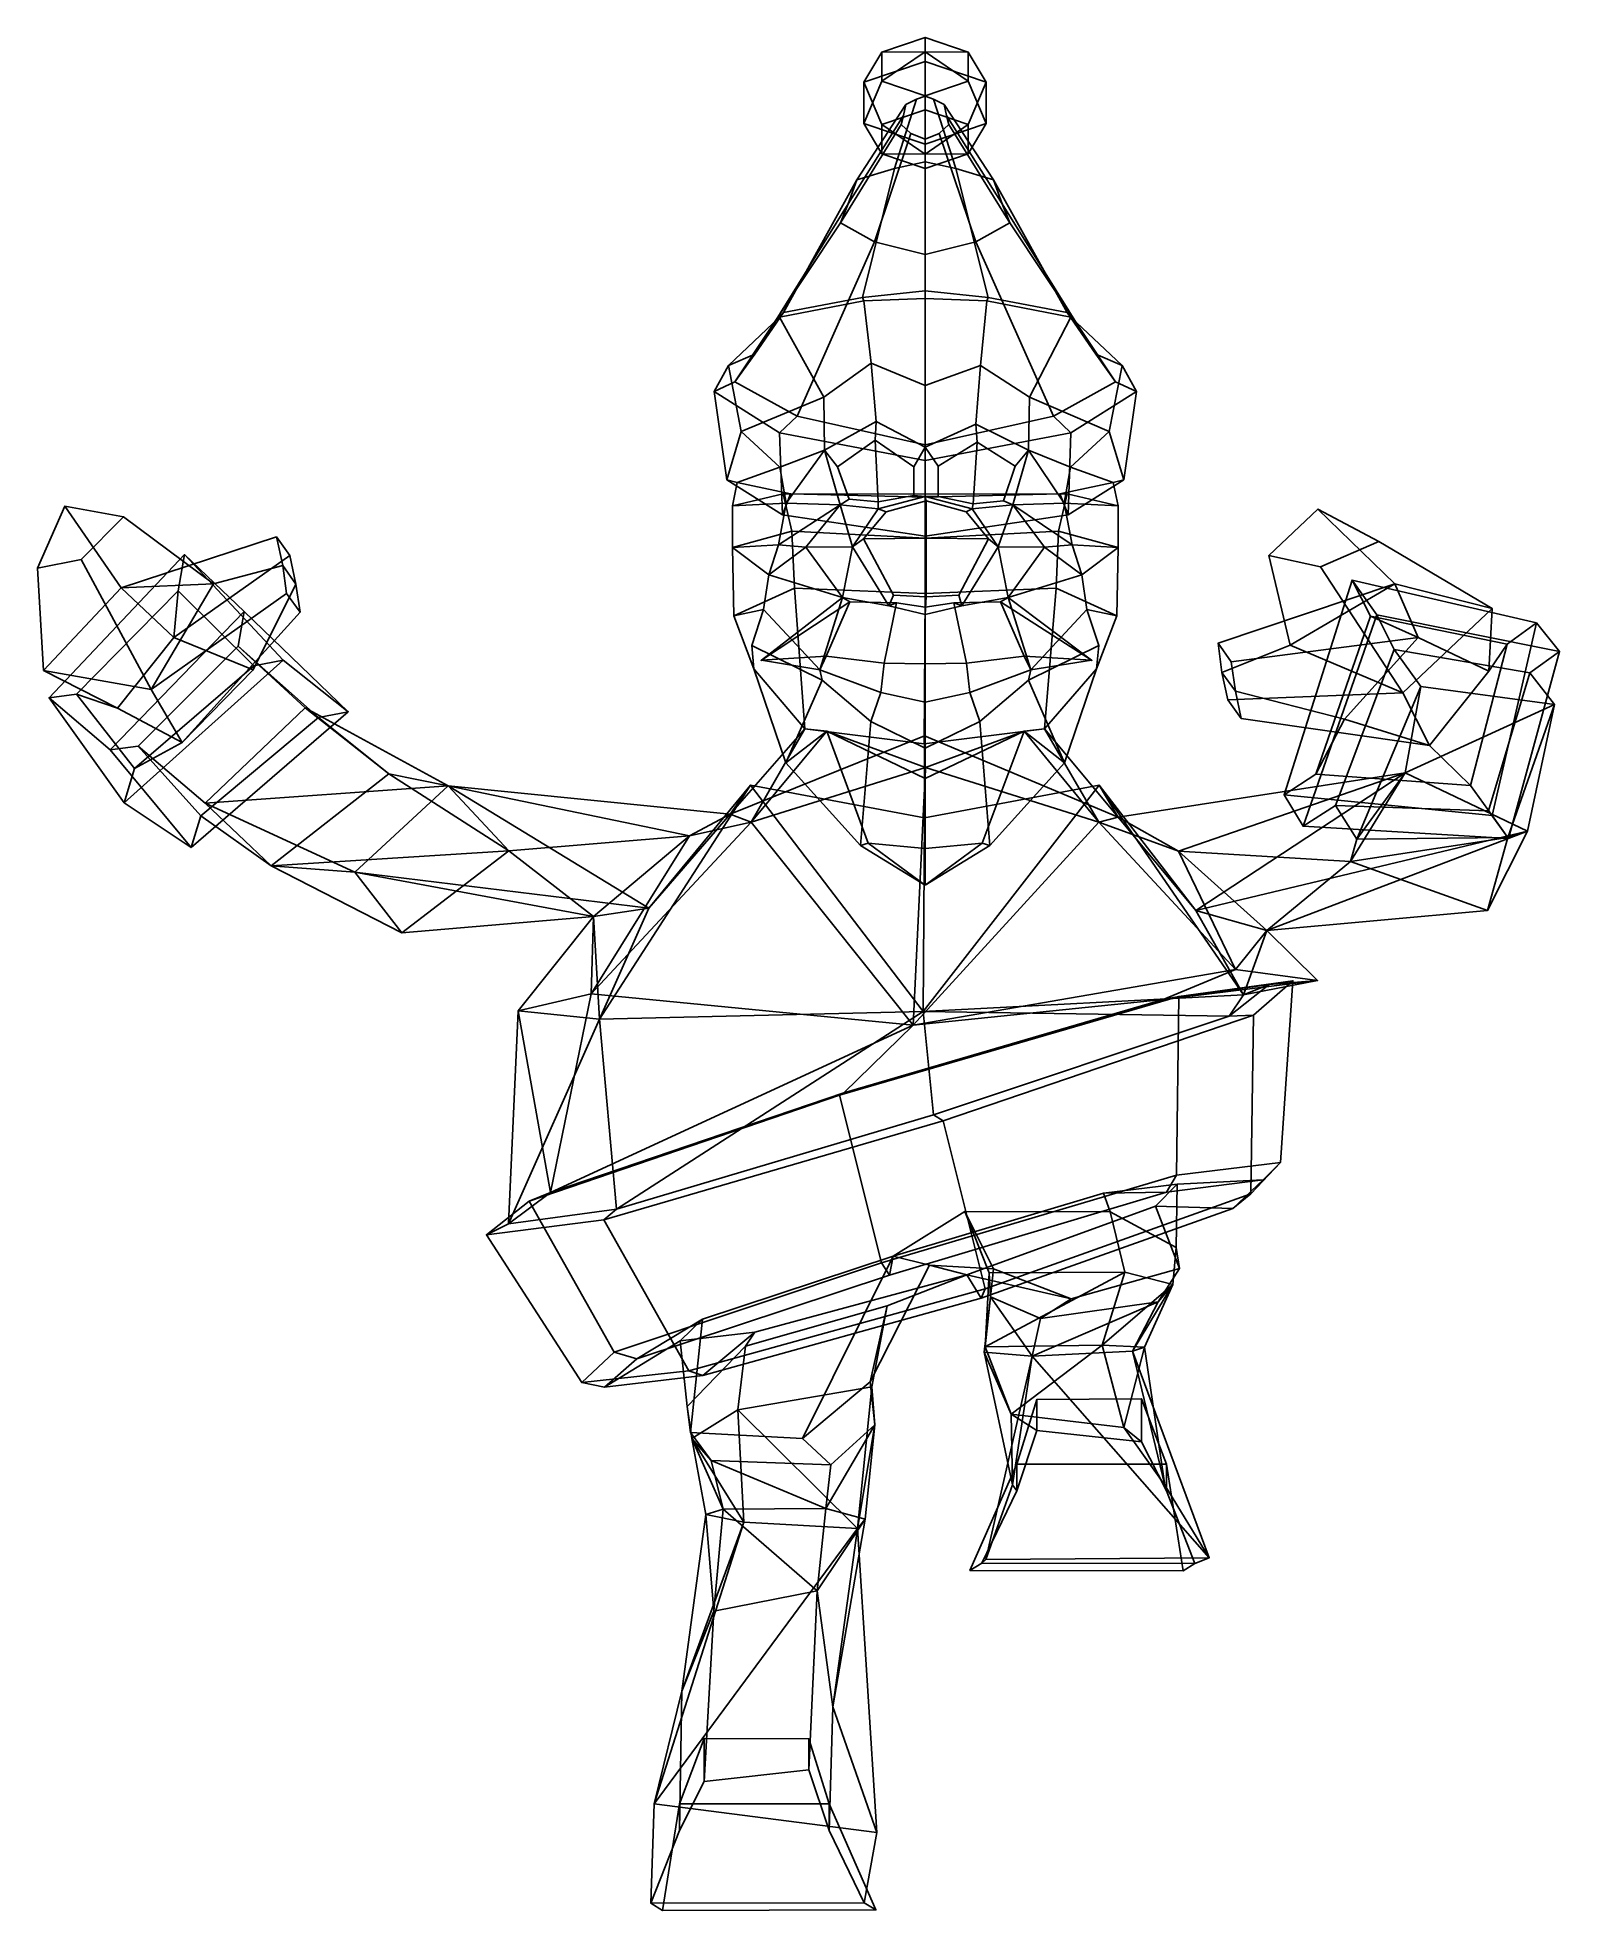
# Model space of a CAD drawing. Extents: x -281 to 199, y -155 to 435.
import ezdxf

# ---------------------------------------------------------------- set-up
doc = ezdxf.new("R2010")
doc.units = 0

msp = doc.modelspace()

# ---------------------------------------------------------------- linework, layer by layer
for p in [(-52.755001, 238.543488, 96.495125), (51.251568, 238.543488, 96.495125)]:
    msp.add_point(p)
for points in [[(-14.834169, 430.096008, -16.418009), (-1.225277, 434.700134, -22.29314), (-1.225275, 427.109924, -36.097572), (-20.471174, 420.598694, -27.78894)], [(-1.225281, 430.215698, -6.840955), (-1.225277, 434.700134, -22.29314), (-14.834169, 430.096008, -16.418009)], [(-1.225281, 430.215698, -6.840955), (12.383644, 430.096008, -16.418007), (-1.225277, 434.700134, -22.29314)], [(12.383644, 430.096008, -16.418007), (18.020618, 420.598694, -27.788939), (-1.225275, 427.109924, -36.097572), (-1.225277, 434.700134, -22.29314)], [(-20.471178, 407.576172, -11.171629), (-14.834171, 420.887634, -4.667841), (-14.834169, 430.096008, -16.418009), (-20.471174, 420.598694, -27.78894)], [(-14.834166, 407.28717, -34.292683), (-20.471174, 420.598694, -27.78894), (-1.225275, 427.109924, -36.097572), (-1.225273, 411.891296, -40.167812)], [(-1.225282, 416.283508, 1.207244), (-1.225281, 430.215698, -6.840955), (-14.834171, 420.887634, -4.667841)], [(-14.834171, 420.887634, -4.667841), (-1.225281, 430.215698, -6.840955), (-14.834169, 430.096008, -16.418009)], [(-1.225282, 416.283508, 1.207244), (12.383642, 420.887634, -4.667839), (-1.225281, 430.215698, -6.840955)], [(12.383642, 420.887634, -4.667839), (12.383644, 430.096008, -16.418007), (-1.225281, 430.215698, -6.840955)], [(12.383646, 407.28717, -34.292683), (-1.225273, 411.891296, -40.167812), (-1.225275, 427.109924, -36.097572), (18.020618, 420.598694, -27.788939)], [(18.020615, 407.576111, -11.171628), (18.020618, 420.598694, -27.788939), (12.383644, 430.096008, -16.418007), (12.383642, 420.887634, -4.667839)], [(-1.225282, 401.06488, -2.863023), (-1.225282, 416.283508, 1.207244), (-14.834171, 420.887634, -4.667841), (-20.471178, 407.576172, -11.171629)], [(-20.471178, 407.576172, -11.171629), (-20.471174, 420.598694, -27.78894), (-14.834166, 407.28717, -34.292683), (-14.834168, 398.078857, -22.542515)], [(-1.225282, 401.06488, -2.863023), (18.020615, 407.576111, -11.171628), (12.383642, 420.887634, -4.667839), (-1.225282, 416.283508, 1.207244)], [(18.020615, 407.576111, -11.171628), (12.383643, 398.078796, -22.542513), (12.383646, 407.28717, -34.292683), (18.020618, 420.598694, -27.788939)], [(-7.27119, 413.566956, -8.229217), (-8.021206, 410.07196, -10.998602), (-25.418928, 382.315674, 26.294109), (-22.740299, 389.811829, 37.885323)], [(-3.93069, 415.263855, -6.884629), (-7.27119, 413.566956, -8.229217), (-22.740299, 389.811829, 37.885323), (-10.809942, 393.451294, 43.513039)], [(-1.235268, 416.254089, -6.099926), (-3.93069, 415.263855, -6.884629), (-10.809942, 393.451294, 43.513039), (-1.183435, 395.575317, 46.797363)], [(-1.235268, 416.254089, -6.099926), (-1.183435, 395.575317, 46.797363), (8.443072, 393.451294, 43.513039), (1.460155, 415.263855, -6.884628)], [(1.460155, 415.263855, -6.884628), (8.443072, 393.451294, 43.513039), (20.373432, 389.811829, 37.885326), (4.800655, 413.566956, -8.229216)], [(4.800655, 413.566956, -8.229216), (20.373432, 389.811829, 37.885326), (23.052055, 382.315613, 26.294111), (5.55067, 410.07196, -10.998601)], [(-8.021206, 410.07196, -10.998602), (-8.707866, 407.252808, -13.232507), (-27.871284, 376.268982, 16.944143), (-25.418928, 382.315674, 26.294109)], [(-8.707866, 407.252808, -13.232507), (-5.706921, 404.497009, -15.416183), (-17.153624, 370.358093, 7.804341), (-27.871284, 376.268982, 16.944143)], [(-1.225282, 401.06488, -2.863023), (-20.471178, 407.576172, -11.171629), (-14.834168, 398.078857, -22.542515), (-1.225278, 393.47467, -16.667431)], [(-14.834168, 398.078857, -22.542515), (-14.834166, 407.28717, -34.292683), (-1.225284, 397.959106, -32.119572)], [(-1.225284, 397.959106, -32.119572), (-14.834166, 407.28717, -34.292683), (-1.225273, 411.891296, -40.167812)], [(-1.225284, 397.959106, -32.119572), (-1.225273, 411.891296, -40.167812), (12.383646, 407.28717, -34.292683)], [(12.383643, 398.078796, -22.542513), (-1.225284, 397.959106, -32.119572), (12.383646, 407.28717, -34.292683)], [(-1.225282, 401.06488, -2.863023), (-1.225278, 393.47467, -16.667431), (12.383643, 398.078796, -22.542513), (18.020615, 407.576111, -11.171628)], [(6.237331, 407.252808, -13.232505), (25.504419, 376.268921, 16.944145), (14.786751, 370.358093, 7.804342), (3.236384, 404.497009, -15.416183)], [(5.55067, 410.07196, -10.998601), (23.052055, 382.315613, 26.294111), (25.504419, 376.268921, 16.944145), (6.237331, 407.252808, -13.232505)], [(-5.706921, 404.497009, -15.416183), (-1.235269, 402.640442, -16.887331), (-1.183437, 366.376038, 1.646927), (-17.153624, 370.358093, 7.804341)], [(3.236384, 404.497009, -15.416183), (14.786751, 370.358093, 7.804342), (-1.183437, 366.376038, 1.646927), (-1.235269, 402.640442, -16.887331)], [(-1.155437, 354.87674, 94.936646), (-1.183435, 395.575317, 46.797363), (-10.809942, 393.451294, 43.513039), (-20.943701, 352.770142, 87.806259)], [(-1.225278, 393.47467, -16.667431), (-14.834168, 398.078857, -22.542515), (-1.225284, 397.959106, -32.119572)], [(-1.225278, 393.47467, -16.667431), (-1.225284, 397.959106, -32.119572), (12.383643, 398.078796, -22.542513)], [(-1.155437, 354.87674, 94.936646), (18.632822, 352.770142, 87.806267), (8.443072, 393.451294, 43.513039), (-1.183435, 395.575317, 46.797363)], [(-54.84454, 334.985443, 50.679878), (-45.804005, 348.082977, 75.713036), (-22.740299, 389.811829, 37.885323), (-25.418928, 382.315674, 26.294109)], [(-45.804005, 348.082977, 75.713036), (-20.943701, 352.770142, 87.806259), (-10.809942, 393.451294, 43.513039), (-22.740299, 389.811829, 37.885323)], [(43.493137, 348.082977, 75.713036), (20.373432, 389.811829, 37.885326), (8.443072, 393.451294, 43.513039), (18.632822, 352.770142, 87.806267)], [(52.533665, 334.985443, 50.679878), (23.052055, 382.315613, 26.294111), (20.373432, 389.811829, 37.885326), (43.493137, 348.082977, 75.713036)], [(-61.114479, 326.24823, 29.181396), (-54.84454, 334.985443, 50.679878), (-25.418928, 382.315674, 26.294109), (-27.871284, 376.268982, 16.944143)], [(58.803604, 326.24823, 29.181398), (25.504419, 376.268921, 16.944145), (23.052055, 382.315613, 26.294111), (52.533665, 334.985443, 50.679878)], [(-41.526566, 315.363129, 10.511221), (-61.114479, 326.24823, 29.181396), (-27.871284, 376.268982, 16.944143), (-17.153624, 370.358093, 7.804341)], [(39.215683, 315.363129, 10.511222), (14.786751, 370.358093, 7.804342), (25.504419, 376.268921, 16.944145), (58.803604, 326.24823, 29.181398)], [(-1.155439, 306.372955, -6.804085), (-41.526566, 315.363129, 10.511221), (-17.153624, 370.358093, 7.804341), (-1.183437, 366.376038, 1.646927)], [(-1.155439, 306.372955, -6.804085), (-1.183437, 366.376038, 1.646927), (14.786751, 370.358093, 7.804342), (39.215683, 315.363129, 10.511222)], [(-1.155438, 352.50119, 99.226433), (-1.155437, 354.87674, 94.936646), (-20.943701, 352.770142, 87.806259), (-20.555037, 351.757721, 93.110359)], [(-1.155438, 352.50119, 99.226433), (18.244158, 351.757721, 93.110359), (18.632822, 352.770142, 87.806267), (-1.155437, 354.87674, 94.936646)], [(-20.555037, 351.757721, 93.110359), (-20.943701, 352.770142, 87.806259), (-45.804005, 348.082977, 75.713036), (-47.046356, 346.590668, 80.833389)], [(-18.19821, 332.115662, 102.308495), (-20.555037, 351.757721, 93.110359), (-47.046356, 346.590668, 80.833389), (-33.138947, 321.44046, 93.501488)], [(-1.155439, 325.04599, 108.410393), (-1.155438, 352.50119, 99.226433), (-20.555037, 351.757721, 93.110359), (-18.19821, 332.115662, 102.308495)], [(-1.155439, 325.04599, 108.410393), (16.291058, 331.351776, 102.570122), (18.244158, 351.757721, 93.110359), (-1.155438, 352.50119, 99.226433)], [(16.291058, 331.351776, 102.570122), (31.700108, 321.44046, 93.501495), (44.735489, 346.590668, 80.833389), (18.244158, 351.757721, 93.110359)], [(18.244158, 351.757721, 93.110359), (44.735489, 346.590668, 80.833389), (43.493137, 348.082977, 75.713036), (18.632822, 352.770142, 87.806267)], [(-47.046356, 346.590668, 80.833389), (-45.804005, 348.082977, 75.713036), (-54.84454, 334.985443, 50.679878), (-63.143219, 331.386871, 53.023354)], [(-33.138947, 321.44046, 93.501488), (-47.046356, 346.590668, 80.833389), (-63.143219, 331.386871, 53.023354), (-59.096153, 310.600647, 77.064827)], [(31.700108, 321.44046, 93.501495), (56.785282, 310.600616, 77.064827), (60.83234, 331.386871, 53.023354), (44.735489, 346.590668, 80.833389)], [(44.735489, 346.590668, 80.833389), (60.83234, 331.386871, 53.023354), (52.533665, 334.985443, 50.679878), (43.493137, 348.082977, 75.713036)], [(-63.143219, 331.386871, 53.023354), (-54.84454, 334.985443, 50.679878), (-61.114479, 326.24823, 29.181396), (-67.668907, 323.233917, 28.461111)], [(-59.096153, 310.600647, 77.064827), (-63.143219, 331.386871, 53.023354), (-67.668907, 323.233917, 28.461111), (-63.669571, 295.385345, 42.403831)], [(-18.19821, 332.115662, 102.308495), (-33.138947, 321.44046, 93.501488), (-32.846237, 304.7005, 94.549904), (-16.62952, 313.723999, 105.997459)], [(-1.155439, 325.04599, 108.410393), (-18.19821, 332.115662, 102.308495), (-16.62952, 313.723999, 105.997459), (-1.155439, 305.611511, 108.523193)], [(-1.155439, 325.04599, 108.410393), (-1.155439, 305.611511, 108.523193), (14.722362, 312.925262, 106.049789), (16.291058, 331.351776, 102.570122)], [(16.291058, 331.351776, 102.570122), (14.722362, 312.925262, 106.049789), (31.407394, 304.7005, 94.549904), (31.700108, 321.44046, 93.501495)], [(60.83234, 331.386871, 53.023354), (65.358032, 323.233917, 28.461111), (58.803604, 326.24823, 29.181398), (52.533665, 334.985443, 50.679878)], [(56.785282, 310.600616, 77.064827), (61.358696, 295.385345, 42.403831), (65.358032, 323.233917, 28.461111), (60.83234, 331.386871, 53.023354)], [(-67.668907, 323.233917, 28.461111), (-61.114479, 326.24823, 29.181396), (-41.526566, 315.363129, 10.511221), (-47.055283, 310.217194, 8.247773)], [(65.358032, 323.233917, 28.461111), (44.744404, 310.217194, 8.247774), (39.215683, 315.363129, 10.511222), (58.803604, 326.24823, 29.181398)], [(-63.669571, 295.385345, 42.403831), (-67.668907, 323.233917, 28.461111), (-47.055283, 310.217194, 8.247773), (-46.159954, 284.321075, 18.54991)], [(-46.930614, 299.374512, 78.281235), (-32.846237, 304.7005, 94.549904), (-33.138947, 321.44046, 93.501488), (-59.096153, 310.600647, 77.064827)], [(44.619736, 299.374512, 78.281235), (56.785282, 310.600616, 77.064827), (31.700108, 321.44046, 93.501495), (31.407394, 304.7005, 94.549904)], [(61.358696, 295.385345, 42.403831), (43.849079, 284.321045, 18.54991), (44.744404, 310.217194, 8.247774), (65.358032, 323.233917, 28.461111)], [(-47.055283, 310.217194, 8.247773), (-41.526566, 315.363129, 10.511221), (-1.155439, 306.372955, -6.804085), (-1.155439, 301.477417, -9.938955)], [(-16.888369, 307.876007, 104.469688), (-16.62952, 313.723999, 105.997459), (-32.846237, 304.7005, 94.549904), (-28.8255, 299.507294, 94.654114)], [(-16.888369, 307.876007, 104.469688), (-4.740495, 299.50412, 106.095718), (-1.155439, 305.611511, 108.523193), (-16.62952, 313.723999, 105.997459)], [(44.744404, 310.217194, 8.247774), (-1.155439, 301.477417, -9.938955), (-1.155439, 306.372955, -6.804085), (39.215683, 315.363129, 10.511222)], [(15.229234, 307.180847, 104.268639), (14.722362, 312.925262, 106.049789), (-1.155439, 305.611511, 108.523193), (2.882753, 299.623383, 106.276031)], [(15.229234, 307.180847, 104.268639), (27.148579, 299.62677, 92.15062), (31.407394, 304.7005, 94.549904), (14.722362, 312.925262, 106.049789)], [(-59.096153, 310.600647, 77.064827), (-63.669571, 295.385345, 42.403831), (-60.364029, 294.483124, 41.855373), (-46.930614, 299.374512, 78.281235)], [(-46.159954, 284.321075, 18.54991), (-47.055283, 310.217194, 8.247773), (-1.155439, 301.477417, -9.938955), (-1.15544, 277.645142, -0.059009)], [(-15.989012, 288.382904, 102.64016), (-16.888369, 307.876007, 104.469688), (-28.8255, 299.507294, 94.654114), (-25.078499, 289.317444, 97.547935)], [(-4.740495, 299.50412, 106.095718), (-16.888369, 307.876007, 104.469688), (-15.989012, 288.382904, 102.64016), (-4.740495, 290.386841, 106.939919)], [(43.849079, 284.321045, 18.54991), (-1.15544, 277.645142, -0.059009), (-1.155439, 301.477417, -9.938955), (44.744404, 310.217194, 8.247774)], [(2.882753, 299.623383, 106.276031), (2.882753, 290.118774, 107.318275), (13.91222, 287.770508, 102.009949), (15.229234, 307.180847, 104.268639)], [(13.91222, 287.770508, 102.009949), (23.474545, 288.766541, 95.723228), (27.148579, 299.62677, 92.15062), (15.229234, 307.180847, 104.268639)], [(56.785282, 310.600616, 77.064827), (44.619736, 299.374512, 78.281235), (58.053158, 294.483124, 41.855373), (61.358696, 295.385345, 42.403831)], [(-44.957863, 288.037354, 78.655991), (-32.846237, 304.7005, 94.549904), (-46.930614, 299.374512, 78.281235)], [(-27.91597, 287.476746, 98.549278), (-32.846237, 304.7005, 94.549904), (-44.957863, 288.037354, 78.655991)], [(-25.078499, 289.317444, 97.547935), (-28.8255, 299.507294, 94.654114), (-32.846237, 304.7005, 94.549904), (-27.91597, 287.476746, 98.549278)], [(-4.740495, 290.386841, 106.939919), (-1.15544, 290.139435, 110.144325), (-1.155439, 305.611511, 108.523193), (-4.740495, 299.50412, 106.095718)], [(2.882753, 290.118774, 107.318275), (2.882753, 299.623383, 106.276031), (-1.155439, 305.611511, 108.523193), (-1.15544, 290.139435, 110.144325)], [(23.474545, 288.766541, 95.723228), (26.477129, 287.476746, 98.549278), (31.407394, 304.7005, 94.549904), (27.148579, 299.62677, 92.15062)], [(26.477129, 287.476746, 98.549278), (42.64698, 288.037384, 78.655991), (31.407394, 304.7005, 94.549904)], [(42.64698, 288.037384, 78.655991), (44.619736, 299.374512, 78.281235), (31.407394, 304.7005, 94.549904)], [(-63.669571, 295.385345, 42.403831), (-46.159954, 284.321075, 18.54991), (-43.573826, 290.957336, 15.893793), (-60.364029, 294.483124, 41.855373)], [(-46.930614, 299.374512, 78.281235), (-60.364029, 294.483124, 41.855373), (-61.868439, 287.221222, 42.462151), (-44.957863, 288.037354, 78.655991)], [(61.358696, 295.385345, 42.403831), (58.053158, 294.483124, 41.855373), (41.262951, 290.957336, 15.893793), (43.849079, 284.321045, 18.54991)], [(44.619736, 299.374512, 78.281235), (42.64698, 288.037384, 78.655991), (59.55756, 287.221252, 42.462151), (58.053158, 294.483124, 41.855373)], [(-61.890221, 274.027283, 44.641083), (-61.868439, 287.221222, 42.462151), (-45.886189, 290.900604, 12.67251), (-43.141411, 279.203552, 11.188781)], [(-61.868439, 287.221222, 42.462151), (-60.364029, 294.483124, 41.855373), (-43.573826, 290.957336, 15.893793), (-45.886189, 290.900604, 12.67251)], [(-46.159954, 284.321075, 18.54991), (-1.15544, 277.645142, -0.059009), (-1.15544, 289.916626, -1.096859), (-43.573826, 290.957336, 15.893793)], [(-45.886189, 290.900604, 12.67251), (-43.573826, 290.957336, 15.893793), (-1.15544, 289.916626, -1.096859), (-1.15544, 290.826447, -2.405132)], [(-43.141411, 279.203552, 11.188781), (-45.886189, 290.900604, 12.67251), (-1.15544, 290.826447, -2.405132), (-1.15544, 276.950226, -0.945824)], [(-15.989012, 288.382904, 102.64016), (-25.078499, 289.317444, 97.547935), (-27.91597, 287.476746, 98.549278), (-15.95612, 286.195862, 104.835991)], [(-15.989012, 288.382904, 102.64016), (-15.95612, 286.195862, 104.835991), (-1.15544, 290.139435, 110.144325), (-4.740495, 290.386841, 106.939919)], [(-0.897057, 288.753082, 124.536148), (-1.15544, 290.139435, 110.144325), (-15.95612, 286.195862, 104.835991), (-13.519932, 285.318817, 121.01963)], [(43.849079, 284.321045, 18.54991), (41.262951, 290.957336, 15.893793), (-1.15544, 289.916626, -1.096859), (-1.15544, 277.645142, -0.059009)], [(43.575306, 290.900635, 12.67251), (-1.15544, 290.826447, -2.405132), (-1.15544, 289.916626, -1.096859), (41.262951, 290.957336, 15.893793)], [(40.830532, 279.203552, 11.188781), (-1.15544, 276.950226, -0.945824), (-1.15544, 290.826447, -2.405132), (43.575306, 290.900635, 12.67251)], [(-0.897057, 288.753082, 124.536148), (11.725815, 285.318817, 121.01963), (13.645239, 286.195862, 104.835991), (-1.15544, 290.139435, 110.144325)], [(13.91222, 287.770508, 102.009949), (2.882753, 290.118774, 107.318275), (-1.15544, 290.139435, 110.144325), (13.645239, 286.195862, 104.835991)], [(59.579346, 274.027313, 44.641083), (40.830532, 279.203552, 11.188781), (43.575306, 290.900635, 12.67251), (59.55756, 287.221252, 42.462151)], [(59.55756, 287.221252, 42.462151), (43.575306, 290.900635, 12.67251), (41.262951, 290.957336, 15.893793), (58.053158, 294.483124, 41.855373)], [(-267.085449, 270.234833, 200.0755), (-253.707367, 283.727234, 196.446884), (-272.200958, 287.042175, 185.992676), (-280.806366, 267.557739, 181.317337)], [(-280.806366, 267.557739, 181.317337), (-272.200958, 287.042175, 185.992676), (-254.400833, 261.383545, 124.384392), (-278.894775, 235.31781, 130.716003)], [(-253.707367, 283.727234, 196.446884), (-225.400665, 262.643066, 154.552277), (-254.400833, 261.383545, 124.384392), (-272.200958, 287.042175, 185.992676)], [(-267.085449, 270.234833, 200.0755), (-244.997849, 229.341736, 149.098389), (-225.400665, 262.643066, 154.552277), (-253.707367, 283.727234, 196.446884)], [(-44.957863, 288.037354, 78.655991), (-61.868439, 287.221222, 42.462151), (-61.890221, 274.027283, 44.641083), (-47.399632, 274.938202, 78.504814)], [(-47.399632, 274.938202, 78.504814), (-27.91597, 287.476746, 98.549278), (-44.957863, 288.037354, 78.655991)], [(-38.745655, 274.12146, 101.72583), (-27.91597, 287.476746, 98.549278), (-47.399632, 274.938202, 78.504814)], [(-38.745655, 274.12146, 101.72583), (-24.113895, 274.274811, 104.760262), (-27.91597, 287.476746, 98.549278)], [(-24.113895, 274.274811, 104.760262), (-15.95612, 286.195862, 104.835991), (-27.91597, 287.476746, 98.549278)], [(-20.59626, 276.754486, 122.216965), (-13.519932, 285.318817, 121.01963), (-15.95612, 286.195862, 104.835991), (-24.113895, 274.274811, 104.760262)], [(-0.897057, 276.936157, 128.666168), (-0.897057, 288.753082, 124.536148), (-13.519932, 285.318817, 121.01963), (-20.59626, 276.754486, 122.216965)], [(-0.897057, 276.936157, 128.666168), (18.802143, 276.754486, 122.216965), (11.725815, 285.318817, 121.01963), (-0.897057, 288.753082, 124.536148)], [(18.802143, 276.754486, 122.216965), (21.803017, 274.274811, 104.760262), (13.645239, 286.195862, 104.835991), (11.725815, 285.318817, 121.01963)], [(13.91222, 287.770508, 102.009949), (13.645239, 286.195862, 104.835991), (26.477129, 287.476746, 98.549278), (23.474545, 288.766541, 95.723228)], [(21.803017, 274.274811, 104.760262), (26.477129, 287.476746, 98.549278), (13.645239, 286.195862, 104.835991)], [(36.434776, 274.12146, 101.72583), (26.477129, 287.476746, 98.549278), (21.803017, 274.274811, 104.760262)], [(45.088757, 274.938202, 78.504814), (42.64698, 288.037384, 78.655991), (26.477129, 287.476746, 98.549278)], [(36.434776, 274.12146, 101.72583), (45.088757, 274.938202, 78.504814), (26.477129, 287.476746, 98.549278)], [(42.64698, 288.037384, 78.655991), (45.088757, 274.938202, 78.504814), (59.579346, 274.027313, 44.641083), (59.55756, 287.221252, 42.462151)], [(123.32354, 267.91861, 196.943268), (141.760391, 275.921112, 184.970673), (122.547096, 286.166931, 183.776001), (107.098221, 271.579742, 187.068039)], [(107.098221, 271.579742, 187.068039), (122.547096, 286.166931, 183.776001), (146.791534, 262.648468, 123.527519), (113.817856, 243.326538, 140.618393)], [(141.760391, 275.921112, 184.970673), (177.396179, 254.88092, 141.485413), (146.791534, 262.648468, 123.527519), (122.547096, 286.166931, 183.776001)], [(-205.531342, 277.375885, 153.821518), (-201.280136, 271.51532, 143.095688), (-237.849945, 245.684937, 94.310806), (-254.400833, 261.383545, 124.384392)], [(-203.534775, 268.416962, 160.532776), (-205.531342, 277.375885, 153.821518), (-254.400833, 261.383545, 124.384392), (-225.400665, 262.643066, 154.552277)], [(-203.534775, 268.416962, 160.532776), (-199.39325, 262.509491, 149.76709), (-201.280136, 271.51532, 143.095688), (-205.531342, 277.375885, 153.821518)], [(-61.453865, 252.473022, 46.003769), (-61.890221, 274.027283, 44.641083), (-43.141411, 279.203552, 11.188781), (-42.348694, 261.215881, 14.099627)], [(-42.348694, 261.215881, 14.099627), (-43.141411, 279.203552, 11.188781), (-1.15544, 276.950226, -0.945824), (-1.15544, 259.590179, 3.485335)], [(40.037815, 261.215881, 14.099627), (-1.15544, 259.590179, 3.485335), (-1.15544, 276.950226, -0.945824), (40.830532, 279.203552, 11.188781)], [(59.142994, 252.473022, 46.003769), (40.037815, 261.215881, 14.099627), (40.830532, 279.203552, 11.188781), (59.579346, 274.027313, 44.641083)], [(-277.13678, 226.731995, 77.589943), (-234.486618, 271.811249, 81.219299), (-215.730621, 253.862335, 61.841145), (-257.863251, 210.331879, 56.222145)], [(-277.13678, 226.731995, 77.589943), (-268.477631, 227.876221, 84.901451), (-236.476822, 260.386261, 88.346741), (-234.486618, 271.811249, 81.219299)], [(-199.39325, 262.509491, 149.76709), (-212.855209, 235.479309, 115.371567), (-237.849945, 245.684937, 94.310806), (-201.280136, 271.51532, 143.095688)], [(-203.400009, 238.521606, 138.236298), (-234.486618, 271.811249, 81.219299), (-236.476822, 260.386261, 88.346741), (-212.616425, 236.807739, 130.845657)], [(-182.921722, 222.314148, 117.859375), (-215.730621, 253.862335, 61.841145), (-234.486618, 271.811249, 81.219299), (-203.400009, 238.521606, 138.236298)], [(-47.399632, 274.938202, 78.504814), (-61.890221, 274.027283, 44.641083), (-50.465706, 265.414825, 77.948036)], [(-52.071449, 254.484924, 78.12674), (-50.465706, 265.414825, 77.948036), (-61.890221, 274.027283, 44.641083), (-61.453865, 252.473022, 46.003769)], [(-50.465706, 265.414825, 77.948036), (-38.745655, 274.12146, 101.72583), (-47.399632, 274.938202, 78.504814)], [(-27.249035, 258.308136, 98.608398), (-38.745655, 274.12146, 101.72583), (-50.465706, 265.414825, 77.948036)], [(-27.249035, 258.308136, 98.608398), (-24.113895, 274.274811, 104.760262), (-38.745655, 274.12146, 101.72583)], [(-12.621901, 255.687744, 104.511536), (-24.113895, 274.274811, 104.760262), (-27.249035, 258.308136, 98.608398)], [(-11.171932, 259.0065, 117.381271), (-20.59626, 276.754486, 122.216965), (-24.113895, 274.274811, 104.760262), (-12.621901, 255.687744, 104.511536)], [(-0.897057, 258.485016, 122.611298), (-0.897057, 276.936157, 128.666168), (-20.59626, 276.754486, 122.216965), (-11.171932, 259.0065, 117.381271)], [(-0.897057, 258.485016, 122.611298), (9.377817, 259.0065, 117.381271), (18.802143, 276.754486, 122.216965), (-0.897057, 276.936157, 128.666168)], [(9.377817, 259.0065, 117.381271), (10.311021, 255.687744, 104.511536), (21.803017, 274.274811, 104.760262), (18.802143, 276.754486, 122.216965)], [(10.311021, 255.687744, 104.511536), (24.938156, 258.308136, 98.608398), (21.803017, 274.274811, 104.760262)], [(24.938156, 258.308136, 98.608398), (36.434776, 274.12146, 101.72583), (21.803017, 274.274811, 104.760262)], [(24.938156, 258.308136, 98.608398), (48.154831, 265.414825, 77.948036), (36.434776, 274.12146, 101.72583)], [(48.154831, 265.414825, 77.948036), (45.088757, 274.938202, 78.504814), (36.434776, 274.12146, 101.72583)], [(45.088757, 274.938202, 78.504814), (48.154831, 265.414825, 77.948036), (59.579346, 274.027313, 44.641083)], [(49.760574, 254.484924, 78.12674), (59.142994, 252.473022, 46.003769), (59.579346, 274.027313, 44.641083), (48.154831, 265.414825, 77.948036)], [(123.32354, 267.91861, 196.943268), (107.098221, 271.579742, 187.068039), (113.817856, 243.326538, 140.618393), (149.307175, 228.319397, 146.788223)], [(123.32354, 267.91861, 196.943268), (149.307175, 228.319397, 146.788223), (177.396179, 254.88092, 141.485413), (141.760391, 275.921112, 184.970673)], [(-267.085449, 270.234833, 200.0755), (-280.806366, 267.557739, 181.317337), (-278.894775, 235.31781, 130.716003), (-244.997849, 229.341736, 149.098389)], [(-202.334824, 259.554718, 166.909424), (-203.534775, 268.416962, 160.532776), (-225.400665, 262.643066, 154.552277), (-244.997849, 229.341736, 149.098389)], [(-202.334824, 259.554718, 166.909424), (-198.081253, 253.672668, 156.148499), (-199.39325, 262.509491, 149.76709), (-203.534775, 268.416962, 160.532776)], [(-278.894775, 235.31781, 130.716003), (-254.400833, 261.383545, 124.384392), (-237.849945, 245.684937, 94.310806), (-255.62233, 223.424835, 98.718933)], [(-255.62233, 223.424835, 98.718933), (-237.849945, 245.684937, 94.310806), (-236.476822, 260.386261, 88.346741), (-268.477631, 227.876221, 84.901451)], [(-212.855209, 235.479309, 115.371567), (-212.616425, 236.807739, 130.845657), (-236.476822, 260.386261, 88.346741), (-237.849945, 245.684937, 94.310806)], [(-198.081253, 253.672668, 156.148499), (-235.193161, 212.604462, 117.734856), (-212.855209, 235.479309, 115.371567), (-199.39325, 262.509491, 149.76709)], [(-55.125324, 235.861389, 50.112881), (-61.453865, 252.473022, 46.003769), (-42.348694, 261.215881, 14.099627), (-39.072617, 216.890991, 31.855993)], [(-52.071449, 254.484924, 78.12674), (-34.357044, 235.482178, 104.917747), (-27.249035, 258.308136, 98.608398), (-50.465706, 265.414825, 77.948036)], [(-39.072617, 216.890991, 31.855993), (-42.348694, 261.215881, 14.099627), (-1.15544, 259.590179, 3.485335), (-1.4526, 212.21582, 8.88728)], [(36.411449, 216.890991, 31.855993), (-1.4526, 212.21582, 8.88728), (-1.15544, 259.590179, 3.485335), (40.037815, 261.215881, 14.099627)], [(49.760574, 254.484924, 78.12674), (48.154831, 265.414825, 77.948036), (24.938156, 258.308136, 98.608398), (32.046165, 235.482178, 104.917747)], [(52.814445, 235.861389, 50.112881), (36.411449, 216.890991, 31.855993), (40.037815, 261.215881, 14.099627), (59.142994, 252.473022, 46.003769)], [(91.069283, 243.905975, 130.894852), (146.791534, 262.648468, 123.527519), (154.112137, 245.692505, 95.778084), (95.248322, 238.021454, 120.153816)], [(92.308235, 234.695435, 137.446274), (113.817856, 243.326538, 140.618393), (146.791534, 262.648468, 123.527519), (91.069283, 243.905975, 130.894852)], [(117.840027, 186.26004, 90.067238), (111.860344, 196.109924, 121.12339), (133.31192, 263.790039, 104.248833), (141.112427, 252.849731, 74.771294)], [(111.860344, 196.109924, 121.12339), (121.875618, 202.6026, 121.326126), (139.109818, 252.425995, 108.995888), (133.31192, 263.790039, 104.248833)], [(191.356277, 250.274841, 121.927643), (198.634796, 241.309906, 90.884636), (141.112427, 252.849731, 74.771294), (133.31192, 263.790039, 104.248833)], [(191.356277, 250.274841, 121.927643), (133.31192, 263.790039, 104.248833), (139.109818, 252.425995, 108.995888), (182.099808, 243.636597, 121.93541)], [(177.396179, 254.88092, 141.485413), (176.314636, 235.106812, 111.920967), (154.112137, 245.692505, 95.778084), (146.791534, 262.648468, 123.527519)], [(-257.863251, 210.331879, 56.222145), (-215.730621, 253.862335, 61.841145), (-217.568024, 242.967773, 68.694977), (-249.083282, 211.458374, 63.662266)], [(-202.334824, 259.554718, 166.909424), (-244.997849, 229.341736, 149.098389), (-235.193161, 212.604462, 117.734856), (-198.081253, 253.672668, 156.148499)], [(-182.921722, 222.314148, 117.859375), (-192.309402, 220.535828, 110.357132), (-217.568024, 242.967773, 68.694977), (-215.730621, 253.862335, 61.841145)], [(-55.125324, 235.861389, 50.112881), (-55.794674, 243.226868, 81.29702), (-52.071449, 254.484924, 78.12674), (-61.453865, 252.473022, 46.003769)], [(-52.071449, 254.484924, 78.12674), (-55.794674, 243.226868, 81.29702), (-33.673874, 232.260437, 95.906563), (-34.357044, 235.482178, 104.917747)], [(-24.882845, 256.887482, 112.608627), (-27.249035, 258.308136, 98.608398), (-52.755001, 238.543488, 96.495125)], [(-52.755001, 238.543488, 96.495125), (-27.249035, 258.308136, 98.608398), (-34.357044, 235.482178, 104.917747)], [(-32.360046, 239.838776, 115.00264), (-24.882845, 256.887482, 112.608627), (-52.755001, 238.543488, 96.495125)], [(-10.185474, 256.625214, 112.725739), (-24.882845, 256.887482, 112.608627), (-32.360046, 239.838776, 115.00264), (-14.146427, 237.647461, 123.670204)], [(-24.882845, 256.887482, 112.608627), (-10.185474, 256.625214, 112.725739), (-12.621901, 255.687744, 104.511536), (-27.249035, 258.308136, 98.608398)], [(-14.146427, 237.647461, 123.670204), (-1.15544, 237.44397, 124.353912), (-1.15544, 255.211182, 115.474304), (-10.185474, 256.625214, 112.725739)], [(-0.897057, 258.485016, 122.611298), (-11.171932, 259.0065, 117.381271), (-12.621901, 255.687744, 104.511536), (-1.15544, 252.900391, 110.43103)], [(-1.15544, 255.211182, 115.474304), (-1.15544, 252.900391, 110.43103), (-12.621901, 255.687744, 104.511536), (-10.185474, 256.625214, 112.725739)], [(-0.897057, 258.485016, 122.611298), (-1.15544, 252.900391, 110.43103), (10.311021, 255.687744, 104.511536), (9.377817, 259.0065, 117.381271)], [(11.835546, 237.647461, 123.670204), (7.874596, 256.625214, 112.725739), (-1.15544, 255.211182, 115.474304), (-1.15544, 237.44397, 124.353912)], [(-1.15544, 255.211182, 115.474304), (7.874596, 256.625214, 112.725739), (10.311021, 255.687744, 104.511536), (-1.15544, 252.900391, 110.43103)], [(22.571966, 256.887482, 112.608627), (24.938156, 258.308136, 98.608398), (10.311021, 255.687744, 104.511536), (7.874596, 256.625214, 112.725739)], [(7.874596, 256.625214, 112.725739), (11.835546, 237.647461, 123.670204), (30.049168, 239.838776, 115.00264), (22.571966, 256.887482, 112.608627)], [(22.571966, 256.887482, 112.608627), (51.251568, 238.543488, 96.495125), (24.938156, 258.308136, 98.608398)], [(30.049168, 239.838776, 115.00264), (51.251568, 238.543488, 96.495125), (22.571966, 256.887482, 112.608627)], [(51.251568, 238.543488, 96.495125), (32.046165, 235.482178, 104.917747), (24.938156, 258.308136, 98.608398)], [(49.760574, 254.484924, 78.12674), (32.046165, 235.482178, 104.917747), (31.362993, 232.260437, 95.906563), (53.483803, 243.226868, 81.29702)], [(52.814445, 235.861389, 50.112881), (59.142994, 252.473022, 46.003769), (49.760574, 254.484924, 78.12674), (53.483803, 243.226868, 81.29702)], [(149.307175, 228.319397, 146.788223), (157.713501, 211.664612, 119.178154), (176.314636, 235.106812, 111.920967), (177.396179, 254.88092, 141.485413)], [(117.840027, 186.26004, 90.067238), (141.112427, 252.849731, 74.771294), (146.579193, 241.957733, 79.301399), (128.052094, 192.835693, 90.287621)], [(130.877441, 220.017151, 102.333313), (154.112137, 245.692505, 95.778084), (139.109818, 252.425995, 108.995888), (121.875618, 202.6026, 121.326126)], [(176.314636, 235.106812, 111.920967), (182.099808, 243.636597, 121.93541), (139.109818, 252.425995, 108.995888), (154.112137, 245.692505, 95.778084)], [(198.634796, 241.309906, 90.884636), (189.260254, 234.540161, 90.90686), (146.579193, 241.957733, 79.301399), (141.112427, 252.849731, 74.771294)], [(177.401886, 189.581299, 138.415863), (191.356277, 250.274841, 121.927643), (182.099808, 243.636597, 121.93541), (170.572495, 199.065552, 134.018723)], [(182.596329, 182.368988, 105.421082), (198.634796, 241.309906, 90.884636), (191.356277, 250.274841, 121.927643), (177.401886, 189.581299, 138.415863)], [(-249.083282, 211.458374, 63.662266), (-217.568024, 242.967773, 68.694977), (-196.440933, 223.505676, 46.737724), (-227.932144, 193.553314, 40.499191)], [(-196.440933, 223.505676, 46.737724), (-217.568024, 242.967773, 68.694977), (-192.309402, 220.535828, 110.357132), (-170.162903, 202.789917, 88.012718)], [(-33.673874, 232.260437, 95.906563), (-55.794674, 243.226868, 81.29702), (-55.125324, 235.861389, 50.112881), (-45.047256, 206.213928, 66.107307)], [(31.362993, 232.260437, 95.906563), (42.736378, 206.213928, 66.107307), (52.814445, 235.861389, 50.112881), (53.483803, 243.226868, 81.29702)], [(92.308235, 234.695435, 137.446274), (91.069283, 243.905975, 130.894852), (95.248322, 238.021454, 120.153816), (96.609093, 228.840881, 126.714218)], [(94.196899, 226.06192, 143.968231), (149.307175, 228.319397, 146.788223), (113.817856, 243.326538, 140.618393), (92.308235, 234.695435, 137.446274)], [(96.609093, 228.840881, 126.714218), (95.248322, 238.021454, 120.153816), (154.112137, 245.692505, 95.778084), (130.877441, 220.017151, 102.333313)], [(154.924942, 230.261322, 46.12326), (134.788086, 182.184052, 56.437576), (128.052094, 192.835693, 90.287621), (146.579193, 241.957733, 79.301399)], [(189.260254, 234.540161, 90.90686), (197.069351, 224.619659, 57.067669), (154.924942, 230.261322, 46.12326), (146.579193, 241.957733, 79.301399)], [(157.713501, 211.664612, 119.178154), (170.572495, 199.065552, 134.018723), (182.099808, 243.636597, 121.93541), (176.314636, 235.106812, 111.920967)], [(-232.36586, 179.58725, 104.670319), (-182.921722, 222.314148, 117.859375), (-203.400009, 238.521606, 138.236298), (-253.492905, 193.644531, 127.554726)], [(-253.492905, 193.644531, 127.554726), (-203.400009, 238.521606, 138.236298), (-212.616425, 236.807739, 130.845657), (-250.285568, 204.410522, 122.101944)], [(-235.193161, 212.604462, 117.734856), (-250.285568, 204.410522, 122.101944), (-212.616425, 236.807739, 130.845657), (-212.855209, 235.479309, 115.371567)], [(-34.357044, 235.482178, 104.917747), (-32.360046, 239.838776, 115.00264), (-52.755001, 238.543488, 96.495125)], [(-14.146427, 237.647461, 123.670204), (-32.360046, 239.838776, 115.00264), (-34.357044, 235.482178, 104.917747), (-15.148054, 228.348419, 113.76458)], [(-1.15544, 237.44397, 124.353912), (-14.146427, 237.647461, 123.670204), (-15.148054, 228.348419, 113.76458), (-1.15544, 225.381622, 119.235947)], [(-1.15544, 237.44397, 124.353912), (-1.15544, 225.381622, 119.235947), (12.837173, 228.348419, 113.76458), (11.835546, 237.647461, 123.670204)], [(11.835546, 237.647461, 123.670204), (12.837173, 228.348419, 113.76458), (32.046165, 235.482178, 104.917747), (30.049168, 239.838776, 115.00264)], [(32.046165, 235.482178, 104.917747), (51.251568, 238.543488, 96.495125), (30.049168, 239.838776, 115.00264)], [(182.596329, 182.368988, 105.421082), (176.261459, 191.141602, 101.349968), (189.260254, 234.540161, 90.90686), (198.634796, 241.309906, 90.884636)], [(-244.997849, 229.341736, 149.098389), (-278.894775, 235.31781, 130.716003), (-255.62233, 223.424835, 98.718933), (-235.193161, 212.604462, 117.734856)], [(-45.047256, 206.213928, 66.107307), (-55.125324, 235.861389, 50.112881), (-39.072617, 216.890991, 31.855993), (-32.210781, 216.15094, 60.032959)], [(-21.515474, 180.212402, 97.859222), (-18.330349, 219.196899, 115.812431), (-33.673874, 232.260437, 95.906563), (-45.047256, 206.213928, 66.107307)], [(-18.330349, 219.196899, 115.812431), (-15.148054, 228.348419, 113.76458), (-34.357044, 235.482178, 104.917747), (-33.673874, 232.260437, 95.906563)], [(16.019466, 219.196899, 115.812431), (31.362993, 232.260437, 95.906563), (32.046165, 235.482178, 104.917747), (12.837173, 228.348419, 113.76458)], [(19.204594, 180.212402, 97.859222), (42.736378, 206.213928, 66.107307), (31.362993, 232.260437, 95.906563), (16.019466, 219.196899, 115.812431)], [(42.736378, 206.213928, 66.107307), (29.976679, 216.15094, 60.032959), (36.411449, 216.890991, 31.855993), (52.814445, 235.861389, 50.112881)], [(94.196899, 226.06192, 143.968231), (92.308235, 234.695435, 137.446274), (96.609093, 228.840881, 126.714218), (98.399391, 220.162903, 133.196533)], [(134.788086, 182.184052, 56.437576), (154.924942, 230.261322, 46.12326), (149.976028, 203.068604, 1.147809)], [(197.069351, 224.619659, 57.067669), (149.976028, 203.068604, 1.147809), (154.924942, 230.261322, 46.12326)], [(182.301956, 182.728058, 66.662621), (197.069351, 224.619659, 57.067669), (189.260254, 234.540161, 90.90686), (176.261459, 191.141602, 101.349968)], [(-253.492905, 193.644531, 127.554726), (-250.285568, 204.410522, 122.101944), (-268.477631, 227.876221, 84.901451), (-277.13678, 226.731995, 77.589943)], [(-232.36586, 179.58725, 104.670319), (-253.492905, 193.644531, 127.554726), (-277.13678, 226.731995, 77.589943), (-257.863251, 210.331879, 56.222145)], [(-235.193161, 212.604462, 117.734856), (-255.62233, 223.424835, 98.718933), (-268.477631, 227.876221, 84.901451), (-250.285568, 204.410522, 122.101944)], [(-1.15544, 210.85144, 122.178642), (-1.15544, 225.381622, 119.235947), (-15.148054, 228.348419, 113.76458), (-18.330349, 219.196899, 115.812431)], [(-1.15544, 210.85144, 122.178642), (16.019466, 219.196899, 115.812431), (12.837173, 228.348419, 113.76458), (-1.15544, 225.381622, 119.235947)], [(94.196899, 226.06192, 143.968231), (98.399391, 220.162903, 133.196533), (157.713501, 211.664612, 119.178154), (149.307175, 228.319397, 146.788223)], [(98.399391, 220.162903, 133.196533), (96.609093, 228.840881, 126.714218), (130.877441, 220.017151, 102.333313), (157.713501, 211.664612, 119.178154)], [(197.069351, 224.619659, 57.067669), (188.542267, 184.718506, -7.839956), (149.976028, 203.068604, 1.147809)], [(182.301956, 182.728058, 66.662621), (188.542267, 184.718506, -7.839956), (197.069351, 224.619659, 57.067669)], [(-232.36586, 179.58725, 104.670319), (-229.385284, 189.556488, 99.631142), (-192.309402, 220.535828, 110.357132), (-182.921722, 222.314148, 117.859375)], [(-170.162903, 202.789917, 88.012718), (-192.309402, 220.535828, 110.357132), (-229.385284, 189.556488, 99.631142), (-207.193604, 173.784668, 75.771843)], [(-227.932144, 193.553314, 40.499191), (-196.440933, 223.505676, 46.737724), (-151.390625, 198.986511, 29.788778)], [(-170.162903, 202.789917, 88.012718), (-151.390625, 198.986511, 29.788778), (-196.440933, 223.505676, 46.737724)], [(-1.15544, 167.695251, 101.101158), (-1.15544, 210.85144, 122.178642), (-18.330349, 219.196899, 115.812431), (-21.515474, 180.212402, 97.859222)], [(-1.15544, 167.695251, 101.101158), (19.204594, 180.212402, 97.859222), (16.019466, 219.196899, 115.812431), (-1.15544, 210.85144, 122.178642)], [(157.713501, 211.664612, 119.178154), (130.877441, 220.017151, 102.333313), (121.875618, 202.6026, 121.326126), (170.572495, 199.065552, 134.018723)], [(-1.407196, 214.703247, 5.078217), (-62.6516, 190.073608, 0.259073), (-39.072617, 216.890991, 31.855993), (-1.4526, 212.21582, 8.88728)], [(-62.6516, 190.073608, 0.259073), (-56.029564, 187.524109, 59.291286), (-39.072617, 216.890991, 31.855993)], [(-1.407196, 214.703247, 5.078217), (-1.4437, 188.924133, -46.094997), (-56.211166, 199.20993, -36.493587), (-62.6516, 190.073608, 0.259073)], [(-56.029564, 187.524109, 59.291286), (-32.210781, 216.15094, 60.032959), (-39.072617, 216.890991, 31.855993)], [(-1.078661, 204.742065, 67.180084), (-32.210781, 216.15094, 60.032959), (-56.029564, 187.524109, 59.291286)], [(-21.515474, 180.212402, 97.859222), (-45.047256, 206.213928, 66.107307), (-32.210781, 216.15094, 60.032959), (-19.096529, 180.904663, 81.952538)], [(-19.096529, 180.904663, 81.952538), (-32.210781, 216.15094, 60.032959), (-1.15544, 201.30722, 56.009388), (-1.15544, 179.270538, 77.656464)], [(-1.15544, 201.30722, 56.009388), (-32.210781, 216.15094, 60.032959), (-1.078661, 204.742065, 67.180084)], [(-1.4526, 212.21582, 8.88728), (36.411449, 216.890991, 31.855993), (59.588875, 189.088562, 1.800619), (-1.407196, 214.703247, 5.078217)], [(-1.407196, 214.703247, 5.078217), (59.588875, 189.088562, 1.800619), (53.605843, 199.20993, -36.493587), (-1.4437, 188.924133, -46.094997)], [(16.785648, 180.904663, 81.952538), (-1.15544, 179.270538, 77.656464), (-1.15544, 201.30722, 56.009388), (29.976679, 216.15094, 60.032959)], [(-1.15544, 201.30722, 56.009388), (-1.078661, 204.742065, 67.180084), (29.976679, 216.15094, 60.032959)], [(-1.078661, 204.742065, 67.180084), (53.520237, 187.524109, 59.291286), (29.976679, 216.15094, 60.032959)], [(19.204594, 180.212402, 97.859222), (16.785648, 180.904663, 81.952538), (29.976679, 216.15094, 60.032959), (42.736378, 206.213928, 66.107307)], [(53.520237, 187.524109, 59.291286), (36.411449, 216.890991, 31.855993), (29.976679, 216.15094, 60.032959)], [(59.588875, 189.088562, 1.800619), (36.411449, 216.890991, 31.855993), (53.520237, 187.524109, 59.291286)], [(-232.36586, 179.58725, 104.670319), (-257.863251, 210.331879, 56.222145), (-249.083282, 211.458374, 63.662266), (-229.385284, 189.556488, 99.631142)], [(-207.193604, 173.784668, 75.771843), (-229.385284, 189.556488, 99.631142), (-249.083282, 211.458374, 63.662266), (-227.932144, 193.553314, 40.499191)], [(-207.193604, 173.784668, 75.771843), (-132.340042, 178.501007, 68.74115), (-170.162903, 202.789917, 88.012718)], [(-170.162903, 202.789917, 88.012718), (-132.340042, 178.501007, 68.74115), (-151.390625, 198.986511, 29.788778)], [(-4.986087, 123.645264, 116.532791), (-1.078661, 204.742065, 67.180084), (-56.029564, 187.524109, 59.291286)], [(-4.986087, 123.645264, 116.532791), (53.520237, 187.524109, 59.291286), (-1.078661, 204.742065, 67.180084)], [(78.570969, 178.370972, 48.162617), (149.976028, 203.068604, 1.147809), (59.588875, 189.088562, 1.800619)], [(84.077301, 159.72934, -28.068367), (59.588875, 189.088562, 1.800619), (149.976028, 203.068604, 1.147809)], [(78.570969, 178.370972, 48.162617), (132.837387, 175.157166, 42.869682), (149.976028, 203.068604, 1.147809)], [(84.077301, 159.72934, -28.068367), (149.976028, 203.068604, 1.147809), (188.542267, 184.718506, -7.839956)], [(177.401886, 189.581299, 138.415863), (170.572495, 199.065552, 134.018723), (121.875618, 202.6026, 121.326126), (111.860344, 196.109924, 121.12339)], [(134.788086, 182.184052, 56.437576), (149.976028, 203.068604, 1.147809), (132.837387, 175.157166, 42.869682)], [(-227.932144, 193.553314, 40.499191), (-151.390625, 198.986511, 29.788778), (-180.791626, 171.822021, 26.341236)], [(-88.215088, 160.43222, -26.671234), (-180.791626, 171.822021, 26.341236), (-151.390625, 198.986511, 29.788778)], [(-75.383247, 183.223053, 47.813759), (-62.6516, 190.073608, 0.259073), (-151.390625, 198.986511, 29.788778)], [(-75.383247, 183.223053, 47.813759), (-151.390625, 198.986511, 29.788778), (-132.340042, 178.501007, 68.74115)], [(-88.215088, 160.43222, -26.671234), (-151.390625, 198.986511, 29.788778), (-62.6516, 190.073608, 0.259073)], [(-103.8097, 125.499878, -69.413147), (-56.211166, 199.20993, -36.493587), (-1.77095, 127.893433, -101.697617)], [(-103.8097, 125.499878, -69.413147), (-88.215088, 160.43222, -26.671234), (-56.211166, 199.20993, -36.493587)], [(-88.215088, 160.43222, -26.671234), (-62.6516, 190.073608, 0.259073), (-56.211166, 199.20993, -36.493587)], [(-1.77095, 127.893433, -101.697617), (-56.211166, 199.20993, -36.493587), (-1.4437, 188.924133, -46.094997)], [(99.132523, 133.164032, -65.384666), (-1.77095, 127.893433, -101.697617), (53.605843, 199.20993, -36.493587)], [(-1.77095, 127.893433, -101.697617), (-1.4437, 188.924133, -46.094997), (53.605843, 199.20993, -36.493587)], [(84.077301, 159.72934, -28.068367), (53.605843, 199.20993, -36.493587), (59.588875, 189.088562, 1.800619)], [(99.132523, 133.164032, -65.384666), (53.605843, 199.20993, -36.493587), (84.077301, 159.72934, -28.068367)], [(182.596329, 182.368988, 105.421082), (177.401886, 189.581299, 138.415863), (111.860344, 196.109924, 121.12339), (117.840027, 186.26004, 90.067238)], [(-207.193604, 173.784668, 75.771843), (-227.932144, 193.553314, 40.499191), (-180.791626, 171.822021, 26.341236)], [(-75.383247, 183.223053, 47.813759), (-56.029564, 187.524109, 59.291286), (-62.6516, 190.073608, 0.259073)], [(78.570969, 178.370972, 48.162617), (59.588875, 189.088562, 1.800619), (53.520237, 187.524109, 59.291286)], [(182.596329, 182.368988, 105.421082), (117.840027, 186.26004, 90.067238), (128.052094, 192.835693, 90.287621), (176.261459, 191.141602, 101.349968)], [(134.788086, 182.184052, 56.437576), (182.301956, 182.728058, 66.662621), (176.261459, 191.141602, 101.349968), (128.052094, 192.835693, 90.287621)], [(-105.691719, 157.868683, 15.227611), (-75.383247, 183.223053, 47.813759), (-132.340042, 178.501007, 68.74115)], [(-4.986087, 123.645264, 116.532791), (-56.029564, 187.524109, 59.291286), (-106.403236, 133.46637, 84.603661)], [(-106.403236, 133.46637, 84.603661), (-56.029564, 187.524109, 59.291286), (-75.383247, 183.223053, 47.813759)], [(-106.403236, 133.46637, 84.603661), (-75.383247, 183.223053, 47.813759), (-105.691719, 157.868683, 15.227611)], [(-4.986087, 123.645264, 116.532791), (96.538986, 141.130524, 88.632133), (53.520237, 187.524109, 59.291286)], [(96.538986, 141.130524, 88.632133), (78.570969, 178.370972, 48.162617), (53.520237, 187.524109, 59.291286)], [(106.392677, 153.440552, 10.94277), (84.077301, 159.72934, -28.068367), (188.542267, 184.718506, -7.839956)], [(175.964172, 159.71106, 27.511383), (106.392677, 153.440552, 10.94277), (188.542267, 184.718506, -7.839956)], [(182.301956, 182.728058, 66.662621), (175.964172, 159.71106, 27.511383), (188.542267, 184.718506, -7.839956)], [(-207.193604, 173.784668, 75.771843), (-166.059769, 152.704529, 59.621479), (-132.340042, 178.501007, 68.74115)], [(-166.059769, 152.704529, 59.621479), (-105.691719, 157.868683, 15.227611), (-132.340042, 178.501007, 68.74115)], [(-1.15544, 167.695251, 101.101158), (-21.515474, 180.212402, 97.859222), (-19.096529, 180.904663, 81.952538)], [(-1.15544, 167.695251, 101.101158), (-19.096529, 180.904663, 81.952538), (-1.15544, 179.270538, 77.656464)], [(-1.15544, 167.695251, 101.101158), (-1.15544, 179.270538, 77.656464), (16.785648, 180.904663, 81.952538)], [(-1.15544, 167.695251, 101.101158), (16.785648, 180.904663, 81.952538), (19.204594, 180.212402, 97.859222)], [(96.538986, 141.130524, 88.632133), (106.392677, 153.440552, 10.94277), (78.570969, 178.370972, 48.162617)], [(106.392677, 153.440552, 10.94277), (132.837387, 175.157166, 42.869682), (78.570969, 178.370972, 48.162617)], [(182.301956, 182.728058, 66.662621), (132.837387, 175.157166, 42.869682), (175.964172, 159.71106, 27.511383)], [(182.301956, 182.728058, 66.662621), (134.788086, 182.184052, 56.437576), (132.837387, 175.157166, 42.869682)], [(-207.193604, 173.784668, 75.771843), (-180.791626, 171.822021, 26.341236), (-166.059769, 152.704529, 59.621479)], [(-105.691719, 157.868683, 15.227611), (-180.791626, 171.822021, 26.341236), (-88.215088, 160.43222, -26.671234)], [(-166.059769, 152.704529, 59.621479), (-180.791626, 171.822021, 26.341236), (-105.691719, 157.868683, 15.227611)], [(175.964172, 159.71106, 27.511383), (132.837387, 175.157166, 42.869682), (106.392677, 153.440552, 10.94277)], [(-103.8097, 125.499878, -69.413147), (-105.691719, 157.868683, 15.227611), (-88.215088, 160.43222, -26.671234)], [(99.132523, 133.164032, -65.384666), (84.077301, 159.72934, -28.068367), (106.392677, 153.440552, 10.94277)], [(-106.403236, 133.46637, 84.603661), (-105.691719, 157.868683, 15.227611), (-129.422043, 128.114502, -1.491177)], [(-129.422043, 128.114502, -1.491177), (-105.691719, 157.868683, 15.227611), (-103.8097, 125.499878, -69.413147)], [(96.538986, 141.130524, 88.632133), (122.440987, 137.62616, 3.508397), (106.392677, 153.440552, 10.94277)], [(122.440987, 137.62616, 3.508397), (99.132523, 133.164032, -65.384666), (106.392677, 153.440552, 10.94277)], [(73.73423, 131.631714, 89.199371), (96.538986, 141.130524, 88.632133), (-4.986087, 123.645264, 116.532791)], [(73.73423, 131.631714, 89.199371), (122.440987, 137.62616, 3.508397), (96.538986, 141.130524, 88.632133)], [(73.73423, 131.631714, 89.199371), (107.118149, 136.434509, 18.669678), (122.440987, 137.62616, 3.508397)], [(114.676712, 137.595245, 19.837027), (107.118149, 136.434509, 18.669678), (73.73423, 131.631714, 89.199371), (78.705299, 132.616791, 98.452408)], [(78.705299, 132.616791, 98.452408), (77.948479, 76.332504, 94.482422), (110.695221, 80.295593, 15.33334), (114.676712, 137.595245, 19.837027)], [(102.203712, 126.755219, -74.3172), (94.529289, 126.444489, -63.694088), (107.118149, 136.434509, 18.669678), (114.676712, 137.595245, 19.837027)], [(107.118149, 136.434509, 18.669678), (94.529289, 126.444489, -63.694088), (99.132523, 133.164032, -65.384666)], [(107.118149, 136.434509, 18.669678), (99.132523, 133.164032, -65.384666), (122.440987, 137.62616, 3.508397)], [(110.695221, 80.295593, 15.33334), (101.446892, 70.470947, -78.287186), (102.203712, 126.755219, -74.3172), (114.676712, 137.595245, 19.837027)], [(-119.25145, 70.865356, 57.259041), (-106.403236, 133.46637, 84.603661), (-129.422043, 128.114502, -1.491177)], [(-119.25145, 70.865356, 57.259041), (-4.986087, 123.645264, 116.532791), (-106.403236, 133.46637, 84.603661)], [(-14.937166, 48.715897, 113.492203), (77.948479, 76.332504, 94.482422), (78.705299, 132.616791, 98.452408), (-28.200365, 101.58609, 115.210419)], [(-28.200365, 101.58609, 115.210419), (78.705299, 132.616791, 98.452408), (73.73423, 131.631714, 89.199371), (-26.826694, 102.312042, 103.045128)], [(73.73423, 131.631714, 89.199371), (-4.986087, 123.645264, 116.532791), (-26.826694, 102.312042, 103.045128)], [(94.529289, 126.444489, -63.694088), (-1.77095, 127.893433, -101.697617), (99.132523, 133.164032, -65.384666)], [(-119.25145, 70.865356, 57.259041), (-129.422043, 128.114502, -1.491177), (-132.402328, 61.015518, -20.972454)], [(-132.402328, 61.015518, -20.972454), (-129.422043, 128.114502, -1.491177), (-103.8097, 125.499878, -69.413147)], [(-132.402328, 61.015518, -20.972454), (-103.8097, 125.499878, -69.413147), (-98.45639, 65.678131, -95.634422)], [(-98.45639, 65.678131, -95.634422), (-103.8097, 125.499878, -69.413147), (-1.77095, 127.893433, -101.697617)], [(-98.45639, 65.678131, -95.634422), (-1.77095, 127.893433, -101.697617), (1.475518, 95.33075, -109.48954)], [(94.529289, 126.444489, -63.694088), (1.475518, 95.33075, -109.48954), (-1.77095, 127.893433, -101.697617)], [(102.203712, 126.755219, -74.3172), (4.446431, 93.443542, -124.940392), (1.475518, 95.33075, -109.48954), (94.529289, 126.444489, -63.694088)], [(101.446892, 70.470947, -78.287186), (17.725634, 40.568329, -126.657555), (4.446431, 93.443542, -124.940392), (102.203712, 126.755219, -74.3172)], [(-119.25145, 70.865356, 57.259041), (-26.826694, 102.312042, 103.045128), (-4.986087, 123.645264, 116.532791)], [(-28.200365, 101.58609, 115.210419), (-26.826694, 102.312042, 103.045128), (-119.25145, 70.865356, 57.259041), (-125.92054, 68.185242, 64.585556)], [(-14.937166, 48.715897, 113.492203), (-28.200365, 101.58609, 115.210419), (-125.92054, 68.185242, 64.585556), (-99.102524, 20.583588, 65.179375)], [(-102.422127, 62.323669, -108.184052), (-98.45639, 65.678131, -95.634422), (1.475518, 95.33075, -109.48954), (4.446431, 93.443542, -124.940392)], [(-75.604111, 14.722015, -107.590233), (-102.422127, 62.323669, -108.184052), (4.446431, 93.443542, -124.940392), (17.725634, 40.568329, -126.657555)], [(77.948479, 76.332504, 94.482422), (74.879913, 71.028717, 85.206909), (105.228951, 74.875916, 14.174923), (110.695221, 80.295593, 15.33334)], [(110.695221, 80.295593, 15.33334), (105.228951, 74.875916, 14.174923), (95.674973, 65.841492, -67.686554), (101.446892, 70.470947, -78.287186)], [(-139.393951, 57.594772, -22.213253), (-125.92054, 68.185242, 64.585556), (-119.25145, 70.865356, 57.259041), (-132.402328, 61.015518, -20.972454)], [(-14.937166, 48.715897, 113.492203), (-12.41007, 44.84404, 101.17749), (74.879913, 71.028717, 85.206909), (77.948479, 76.332504, 94.482422)], [(-12.41007, 44.84404, 101.17749), (-11.232488, 50.783936, 80.470421), (54.967232, 70.697144, 66.758728), (74.879913, 71.028717, 85.206909)], [(74.879913, 71.028717, 85.206909), (54.967232, 70.697144, 66.758728), (78.150963, 73.462189, 10.181259), (105.228951, 74.875916, 14.174923)], [(54.967232, 70.697144, 66.758728), (57.137276, 64.793152, 48.251068), (77.897293, 53.546143, 13.761556), (78.150963, 73.462189, 10.181259)], [(105.228951, 74.875916, 14.174923), (78.150963, 73.462189, 10.181259), (71.399109, 66.598297, -54.054916), (95.674973, 65.841492, -67.686554)], [(78.150963, 73.462189, 10.181259), (77.897293, 53.546143, 13.761556), (78.933151, 46.925873, -30.11739), (71.399109, 66.598297, -54.054916)], [(-125.92054, 68.185242, 64.585556), (-139.393951, 57.594772, -22.213253), (-109.351265, 11.008484, -21.085726), (-99.102524, 20.583588, 65.179375)], [(-102.422127, 62.323669, -108.184052), (-139.393951, 57.594772, -22.213253), (-132.402328, 61.015518, -20.972454), (-98.45639, 65.678131, -95.634422)], [(-11.232488, 50.783936, 80.470421), (11.31753, 64.920639, 57.425877), (57.137276, 64.793152, 48.251068), (54.967232, 70.697144, 66.758728)], [(20.343279, 46.799957, -3.416635), (11.31753, 64.920639, 57.425877), (-11.232488, 50.783936, 80.470421), (0.143808, 47.946167, -3.17258)], [(18.931211, 45.553421, 23.416304), (11.31753, 64.920639, 57.425877), (20.343279, 46.799957, -3.416635), (19.341341, 38.037033, -4.199097)], [(18.931211, 45.553421, 23.416304), (61.697227, 45.75058, 27.68335), (57.137276, 64.793152, 48.251068), (11.31753, 64.920639, 57.425877)], [(71.399109, 66.598297, -54.054916), (78.933151, 46.925873, -30.11739), (44.849648, 37.432526, -63.140984), (11.97599, 44.99469, -90.16745)], [(95.674973, 65.841492, -67.686554), (71.399109, 66.598297, -54.054916), (11.97599, 44.99469, -90.16745), (16.495062, 37.633789, -111.344421)], [(101.446892, 70.470947, -78.287186), (95.674973, 65.841492, -67.686554), (16.495062, 37.633789, -111.344421), (17.725634, 40.568329, -126.657555)], [(-109.351265, 11.008484, -21.085726), (-139.393951, 57.594772, -22.213253), (-102.422127, 62.323669, -108.184052), (-75.604111, 14.722015, -107.590233)], [(61.697227, 45.75058, 27.68335), (76.86808, 41.930588, 14.88774), (77.897293, 53.546143, 13.761556), (57.137276, 64.793152, 48.251068)], [(76.86808, 41.930588, 14.88774), (72.221008, 36.444138, -5.679288), (78.933151, 46.925873, -30.11739), (77.897293, 53.546143, 13.761556)], [(-14.937166, 48.715897, 113.492203), (-99.102524, 20.583588, 65.179375), (-92.04921, 18.466919, 57.579102), (-12.41007, 44.84404, 101.17749)], [(-12.41007, 44.84404, 101.17749), (-92.04921, 18.466919, 57.579102), (-71.282944, 30.944138, 45.863541), (-11.232488, 50.783936, 80.470421)], [(-11.232488, 50.783936, 80.470421), (-71.282944, 30.944138, 45.863541), (-75.154091, -4.688354, 12.740609), (-39.83567, -6.610184, 43.42334)], [(0.143808, 47.946167, -3.17258), (-11.232488, 50.783936, 80.470421), (-39.83567, -6.610184, 43.42334), (-18.523533, 11.261856, -9.526241)], [(11.97599, 44.99469, -90.16745), (0.143808, 47.946167, -3.17258), (-18.523533, 11.261856, -9.526241), (-13.139001, 35.183411, -66.409538)], [(20.343279, 46.799957, -3.416635), (0.143808, 47.946167, -3.17258), (11.97599, 44.99469, -90.16745), (44.849648, 37.432526, -63.140984)], [(-71.254143, 13.279694, -95.314362), (16.495062, 37.633789, -111.344421), (11.97599, 44.99469, -90.16745), (-54.851063, 26.845276, -74.950104)], [(-54.851063, 26.845276, -74.950104), (11.97599, 44.99469, -90.16745), (-13.139001, 35.183411, -66.409538), (-57.801254, 22.477478, -58.650761)], [(17.746109, 22.262894, 39.755939), (61.697227, 45.75058, 27.68335), (18.931211, 45.553421, 23.416304)], [(17.746109, 22.262894, 39.755939), (54.569561, 22.828827, 42.904945), (61.697227, 45.75058, 27.68335)], [(17.746109, 22.262894, 39.755939), (18.931211, 45.553421, 23.416304), (19.341341, 38.037033, -4.199097)], [(19.341341, 38.037033, -4.199097), (20.343279, 46.799957, -3.416635), (44.849648, 37.432526, -63.140984), (35.121639, 31.235809, -27.910824)], [(72.221008, 36.444138, -5.679288), (35.121639, 31.235809, -27.910824), (44.849648, 37.432526, -63.140984), (78.933151, 46.925873, -30.11739)], [(54.569561, 22.828827, 42.904945), (76.86808, 41.930588, 14.88774), (61.697227, 45.75058, 27.68335)], [(54.569561, 22.828827, 42.904945), (67.85215, 22.171463, 31.097933), (76.86808, 41.930588, 14.88774)], [(64.159637, 20.904373, 12.598486), (72.221008, 36.444138, -5.679288), (76.86808, 41.930588, 14.88774)], [(67.85215, 22.171463, 31.097933), (64.159637, 20.904373, 12.598486), (76.86808, 41.930588, 14.88774)], [(-75.604111, 14.722015, -107.590233), (17.725634, 40.568329, -126.657555), (16.495062, 37.633789, -111.344421), (-71.254143, 13.279694, -95.314362)], [(17.746109, 22.262894, 39.755939), (19.341341, 38.037033, -4.199097), (17.437195, 20.575378, 14.448125)], [(17.437195, 20.575378, 14.448125), (19.341341, 38.037033, -4.199097), (32.500076, 19.3022, -6.869381)], [(32.500076, 19.3022, -6.869381), (19.341341, 38.037033, -4.199097), (35.121639, 31.235809, -27.910824)], [(32.500076, 19.3022, -6.869381), (35.121639, 31.235809, -27.910824), (72.221008, 36.444138, -5.679288)], [(64.159637, 20.904373, 12.598486), (32.500076, 19.3022, -6.869381), (72.221008, 36.444138, -5.679288)], [(-92.04921, 18.466919, 57.579102), (-102.165215, 9.572693, -20.150105), (-78.394493, 24.169952, -15.72799), (-71.282944, 30.944138, 45.863541)], [(-71.282944, 30.944138, 45.863541), (-78.394493, 24.169952, -15.72799), (-76.133324, 3.49411, -26.03828), (-75.154091, -4.688354, 12.740609)], [(-60.242916, 2.398148, -47.408154), (-57.801254, 22.477478, -58.650761), (-13.139001, 35.183411, -66.409538), (-18.014076, 9.686325, -42.208912)], [(-17.057867, -2.296188, -16.773636), (-18.014076, 9.686325, -42.208912), (-13.139001, 35.183411, -66.409538), (-18.523533, 11.261856, -9.526241)], [(-102.165215, 9.572693, -20.150105), (-71.254143, 13.279694, -95.314362), (-54.851063, 26.845276, -74.950104), (-78.394493, 24.169952, -15.72799)], [(-78.394493, 24.169952, -15.72799), (-54.851063, 26.845276, -74.950104), (-57.801254, 22.477478, -58.650761), (-76.133324, 3.49411, -26.03828)], [(-99.102524, 20.583588, 65.179375), (-109.351265, 11.008484, -21.085726), (-102.165215, 9.572693, -20.150105), (-92.04921, 18.466919, 57.579102)], [(-74.649879, -6.600967, -35.60849), (-76.133324, 3.49411, -26.03828), (-57.801254, 22.477478, -58.650761), (-60.242916, 2.398148, -47.408154)], [(25.879955, 1.06076, 19.928535), (17.746109, 22.262894, 39.755939), (17.437195, 20.575378, 14.448125)], [(26.296381, -21.176224, -12.309581), (25.879955, 1.06076, 19.928535), (17.437195, 20.575378, 14.448125)], [(26.296381, -21.176224, -12.309581), (17.437195, 20.575378, 14.448125), (32.500076, 19.3022, -6.869381)], [(25.879955, 1.06076, 19.928535), (54.569561, 22.828827, 42.904945), (17.746109, 22.262894, 39.755939)], [(17.970531, -44.731857, -48.839245), (26.296381, -21.176224, -12.309581), (32.500076, 19.3022, -6.869381)], [(17.970531, -44.731857, -48.839245), (32.500076, 19.3022, -6.869381), (88.280769, -44.144653, -28.606598)], [(61.415798, -3.178909, 18.226307), (54.569561, 22.828827, 42.904945), (25.879955, 1.06076, 19.928535)], [(88.280769, -44.144653, -28.606598), (32.500076, 19.3022, -6.869381), (64.159637, 20.904373, 12.598486)], [(61.415798, -3.178909, 18.226307), (67.85215, 22.171463, 31.097933), (54.569561, 22.828827, 42.904945)], [(74.297249, -21.33992, 0.079759), (67.85215, 22.171463, 31.097933), (61.415798, -3.178909, 18.226307)], [(74.297249, -21.33992, 0.079759), (64.159637, 20.904373, 12.598486), (67.85215, 22.171463, 31.097933)], [(88.280769, -44.144653, -28.606598), (64.159637, 20.904373, 12.598486), (74.297249, -21.33992, 0.079759)], [(-109.351265, 11.008484, -21.085726), (-75.604111, 14.722015, -107.590233), (-71.254143, 13.279694, -95.314362), (-102.165215, 9.572693, -20.150105)], [(-22.473251, -34.941422, -38.516891), (-60.242916, 2.398148, -47.408154), (-18.014076, 9.686325, -42.208912)], [(-30.876053, -14.88501, 2.791859), (-17.057867, -2.296188, -16.773636), (-18.523533, 11.261856, -9.526241), (-39.83567, -6.610184, 43.42334)], [(-22.473251, -34.941422, -38.516891), (-18.014076, 9.686325, -42.208912), (-17.057867, -2.296188, -16.773636)], [(-68.603203, -13.573212, -18.157656), (-75.154091, -4.688354, 12.740609), (-76.133324, 3.49411, -26.03828), (-74.649879, -6.600967, -35.60849)], [(-58.292141, -32.919785, -42.691078), (-74.649879, -6.600967, -35.60849), (-60.242916, 2.398148, -47.408154)], [(-58.292141, -32.919785, -42.691078), (-60.242916, 2.398148, -47.408154), (-22.473251, -34.941422, -38.516891)], [(26.296381, -21.176224, -12.309581), (27.673773, -23.118118, 43.725594), (33.987896, -4.02681, 35.947453), (25.879955, 1.06076, 19.928535)], [(25.879955, 1.06076, 19.928535), (33.987896, -4.02681, 35.947453), (66.977409, -7.624802, 35.947453), (61.415798, -3.178909, 18.226307)], [(27.673773, -14.734619, 102.617195), (74.813721, -14.734619, 102.617195), (66.977409, 5.896896, 87.801697), (33.987896, 5.711594, 87.801697)], [(27.673773, -14.734619, 102.617195), (33.987896, 5.711594, 87.801697), (33.987896, -4.02681, 35.947453), (27.673773, -23.118118, 43.725594)], [(33.987896, 5.711594, 87.801697), (66.977409, 5.896896, 87.801697), (66.977409, -7.624802, 35.947453), (33.987896, -4.02681, 35.947453)], [(74.813721, -14.734619, 102.617195), (74.813721, -23.118118, 43.725594), (66.977409, -7.624802, 35.947453), (66.977409, 5.896896, 87.801697)], [(-30.876053, -14.88501, 2.791859), (-39.83567, -6.610184, 43.42334), (-75.154091, -4.688354, 12.740609), (-68.603203, -13.573212, -18.157656)], [(-32.524277, -28.69606, 2.102071), (-20.114416, -31.957108, -15.297787), (-17.057867, -2.296188, -16.773636)], [(-32.524277, -28.69606, 2.102071), (-17.057867, -2.296188, -16.773636), (-30.876053, -14.88501, 2.791859)], [(-20.114416, -31.957108, -15.297787), (-22.473251, -34.941422, -38.516891), (-17.057867, -2.296188, -16.773636)], [(74.297249, -21.33992, 0.079759), (61.415798, -3.178909, 18.226307), (66.977409, -7.624802, 35.947453), (74.813721, -23.118118, 43.725594)], [(-64.82531, -28.860298, -16.28875), (-68.603203, -13.573212, -18.157656), (-74.649879, -6.600967, -35.60849)], [(-64.82531, -28.860298, -16.28875), (-74.649879, -6.600967, -35.60849), (-70.26207, -30.589752, -31.909399)], [(-70.26207, -30.589752, -31.909399), (-74.649879, -6.600967, -35.60849), (-58.292141, -32.919785, -42.691078)], [(-32.524277, -28.69606, 2.102071), (-30.876053, -14.88501, 2.791859), (-68.603203, -13.573212, -18.157656)], [(-32.524277, -28.69606, 2.102071), (-68.603203, -13.573212, -18.157656), (-64.82531, -28.860298, -16.28875)], [(12.906889, -48.134567, 102.617195), (80.090286, -48.319885, 102.617195), (74.813721, -14.734619, 102.617195), (27.673773, -14.734619, 102.617195)], [(12.906889, -48.134567, 102.617195), (27.673773, -14.734619, 102.617195), (27.673773, -23.118118, 43.725594), (16.610764, -45.907684, 32.613968)], [(80.090286, -48.319885, 102.617195), (83.794151, -46.01358, 36.317848), (74.813721, -23.118118, 43.725594), (74.813721, -14.734619, 102.617195)], [(17.970531, -44.731857, -48.839245), (16.610764, -45.907684, 32.613968), (27.673773, -23.118118, 43.725594), (26.296381, -21.176224, -12.309581)], [(88.280769, -44.144653, -28.606598), (74.297249, -21.33992, 0.079759), (74.813721, -23.118118, 43.725594), (83.794151, -46.01358, 36.317848)], [(-67.756866, -60.967201, -12.260972), (-64.82531, -28.860298, -16.28875), (-70.26207, -30.589752, -31.909399)], [(-67.756866, -60.967201, -12.260972), (-35.172932, -54.565186, 2.592742), (-64.82531, -28.860298, -16.28875)], [(-35.172932, -54.565186, 2.592742), (-32.524277, -28.69606, 2.102071), (-64.82531, -28.860298, -16.28875)], [(-35.172932, -54.565186, 2.592742), (-20.114416, -31.957108, -15.297787), (-32.524277, -28.69606, 2.102071)], [(-86.523872, -121.680595, -35.996845), (-77.833092, -86.217598, -21.341764), (-58.292141, -32.919785, -42.691078)], [(-86.523872, -121.680595, -35.996845), (-58.292141, -32.919785, -42.691078), (-22.473251, -34.941422, -38.516891)], [(-16.367544, -130.746368, -18.745472), (-86.523872, -121.680595, -35.996845), (-22.473251, -34.941422, -38.516891)], [(-77.833092, -86.217598, -21.341764), (-67.756866, -60.967201, -12.260972), (-70.26207, -30.589752, -31.909399)], [(-77.833092, -86.217598, -21.341764), (-70.26207, -30.589752, -31.909399), (-58.292141, -32.919785, -42.691078)], [(-30.274494, -91.080154, -8.844519), (-20.114416, -31.957108, -15.297787), (-35.172932, -54.565186, 2.592742)], [(-30.274494, -91.080154, -8.844519), (-22.473251, -34.941422, -38.516891), (-20.114416, -31.957108, -15.297787)], [(-16.367544, -130.746368, -18.745472), (-22.473251, -34.941422, -38.516891), (-30.274494, -91.080154, -8.844519)], [(80.090286, -48.319885, 102.617195), (12.906889, -48.134567, 102.617195), (16.610764, -45.907684, 32.613968), (83.794151, -46.01358, 36.317848)], [(88.280769, -44.144653, -28.606598), (83.794151, -46.01358, 36.317848), (16.610764, -45.907684, 32.613968), (17.970531, -44.731857, -48.839245)], [(-35.172932, -54.565186, 2.592742), (-67.756866, -60.967201, -12.260972), (-70.777412, -114.586533, 35.947453), (-37.787899, -110.988541, 35.947453)], [(-30.274494, -91.080154, -8.844519), (-35.172932, -54.565186, 2.592742), (-37.787899, -110.988541, 35.947453), (-31.473774, -130.079849, 43.725594)], [(-77.833092, -86.217598, -21.341764), (-78.613716, -130.079849, 43.725594), (-70.777412, -114.586533, 35.947453), (-67.756866, -60.967201, -12.260972)], [(-86.523872, -121.680595, -35.996845), (-87.594154, -152.975311, 36.317848), (-78.613716, -130.079849, 43.725594), (-77.833092, -86.217598, -21.341764)], [(-16.367544, -130.746368, -18.745472), (-30.274494, -91.080154, -8.844519), (-31.473774, -130.079849, 43.725594), (-20.410763, -152.869415, 32.613968)], [(-31.473774, -121.69635, 102.617195), (-37.787899, -101.250137, 87.801697), (-70.777412, -101.064835, 87.801697), (-78.613716, -121.69635, 102.617195)], [(-78.613716, -121.69635, 102.617195), (-70.777412, -101.064835, 87.801697), (-70.777412, -114.586533, 35.947453), (-78.613716, -130.079849, 43.725594)], [(-37.787899, -101.250137, 87.801697), (-37.787899, -110.988541, 35.947453), (-70.777412, -114.586533, 35.947453), (-70.777412, -101.064835, 87.801697)], [(-31.473774, -121.69635, 102.617195), (-31.473774, -130.079849, 43.725594), (-37.787899, -110.988541, 35.947453), (-37.787899, -101.250137, 87.801697)], [(-86.523872, -121.680595, -35.996845), (-16.367544, -130.746368, -18.745472), (-20.410763, -152.869415, 32.613968), (-87.594154, -152.975311, 36.317848)], [(-83.890282, -155.281616, 102.617195), (-78.613716, -121.69635, 102.617195), (-78.613716, -130.079849, 43.725594), (-87.594154, -152.975311, 36.317848)], [(-16.70689, -155.096298, 102.617195), (-31.473774, -121.69635, 102.617195), (-78.613716, -121.69635, 102.617195), (-83.890282, -155.281616, 102.617195)], [(-16.70689, -155.096298, 102.617195), (-20.410763, -152.869415, 32.613968), (-31.473774, -130.079849, 43.725594), (-31.473774, -121.69635, 102.617195)], [(-83.890282, -155.281616, 102.617195), (-87.594154, -152.975311, 36.317848), (-20.410763, -152.869415, 32.613968), (-16.70689, -155.096298, 102.617195)]]:
    msp.add_3dface(points)

doc.saveas('drawing.dxf')
